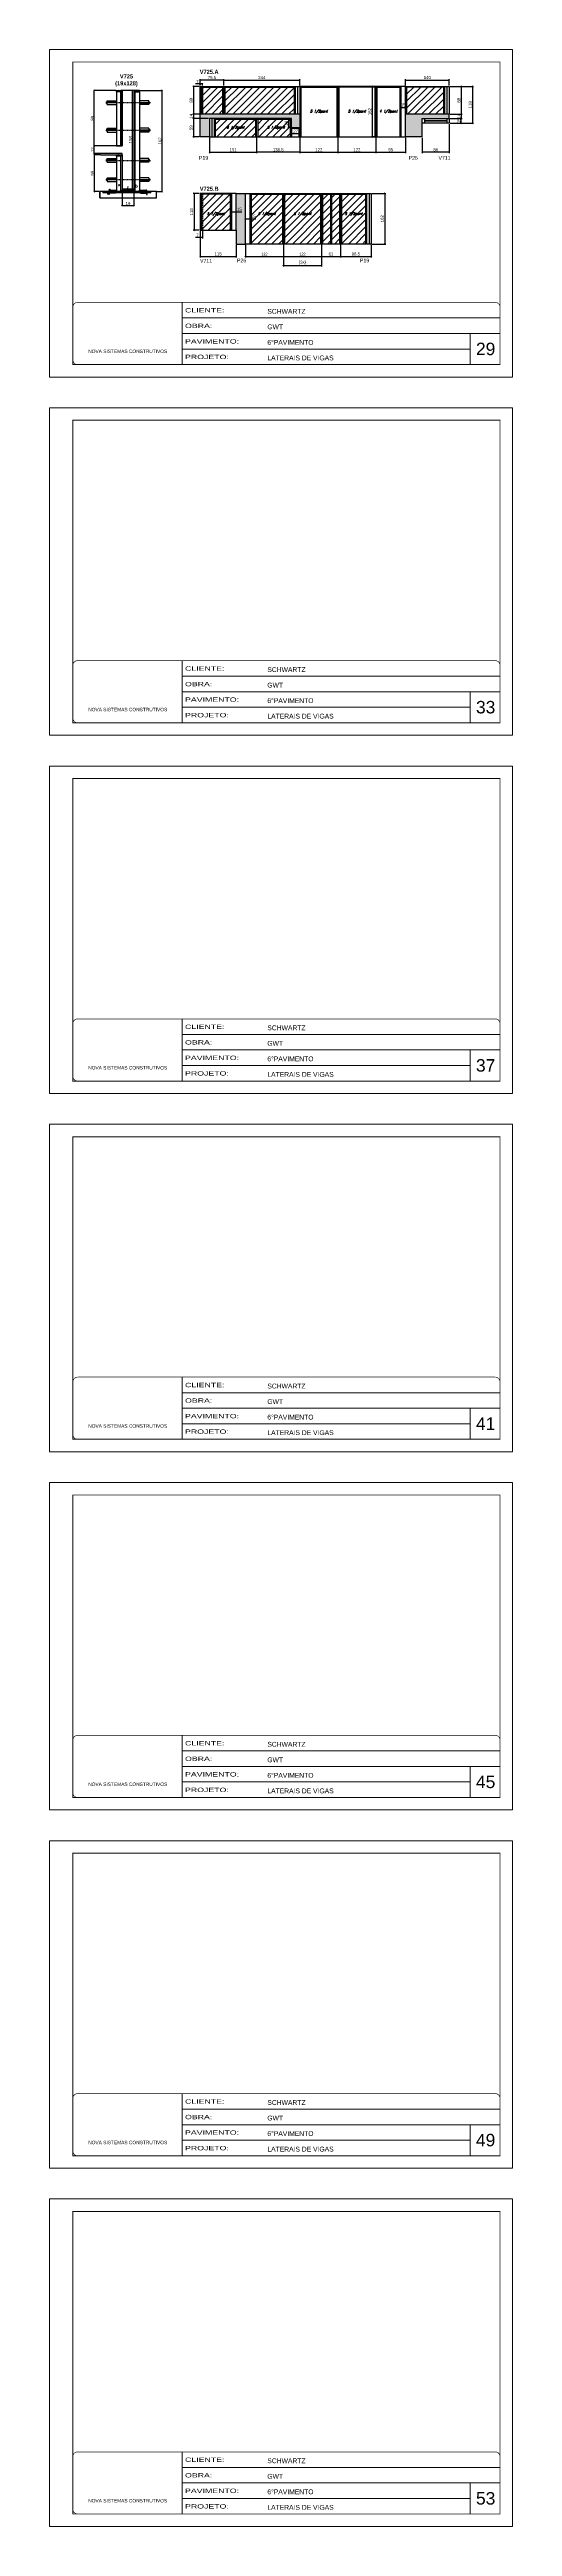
# Model space of a CAD drawing. Extents: x 13154 to 22413, y 1253 to 30260.
# Drawn here: x 13154 to 14639, y 13888 to 21829 of the extents above; entities that cross this region are included whole.
import ezdxf

# ---------------------------------------------------------------- set-up
doc = ezdxf.new("R2010")
doc.units = 0
for name, pattern in [('CONTINUO', [0]), ('DASHED', [0.75, 0.5, -0.25]), ('HIDDEN', [0.375, 0.25, -0.125])]:
    doc.linetypes.add(name, pattern=pattern)
for name, color, linetype in [('5', 5, 'Continuous'), ('barrote', 251, 'Continuous'), ('COTA', 241, 'Continuous'), ('detalhes', 4, 'Continuous'), ('NOMENCLATURA', 7, 'Continuous'), ('Painéis', 200, 'Continuous'), ('presilha', 1, 'Continuous'), ('SARR_2.2x10', 60, 'Continuous'), ('SARR_2.2x7', 40, 'Continuous'), ('SARR_3.5x7', 81, 'Continuous'), ('TENSOR', 3, 'Continuous'), ('texto', 7, 'Continuous')]:
    doc.layers.add(name, color=color, linetype=linetype)
for name, color, linetype, lineweight in [('CARIMBO', 255, 'Continuous', 9), ('CONCRETO', 251, 'Continuous', 25), ('Folhas', 255, 'Continuous', 9), ('Hachura', 251, 'Continuous', 9), ('SARRAFO DE PRESSAO', 251, 'DASHED', 9), ('SCO-___-LAJ', 2, 'Continuous', 0)]:
    doc.layers.add(name, color=color, linetype=linetype, lineweight=lineweight)
doc.styles.add('ARIAL', font='arial.ttf')
doc.styles.add('COTA TECNICA', font='techl___.ttf', dxfattribs={"height": 10})
doc.styles.add('COTA TECNICA 2X', font='techl___.ttf', dxfattribs={"height": 10})
doc.styles.add('COTA TECNICA-50', font='techl___.ttf', dxfattribs={"height": 9})
doc.styles.add('Romans', font='romans.shx')
doc.styles.add('ROMAS860', font='ROMAS860.SHX')
doc.styles.add('TECNICA', font='techb___.ttf', dxfattribs={"height": 10})
doc.styles.add('Tecnologia', font='')
doc.styles.get('Tecnologia').set_extended_font_data('Forgotten Futurist')
doc.dimstyles.new('COTA PAINEL-50', dxfattribs={"dimtxt": 9, "dimasz": 3, "dimexe": 3, "dimexo": 3, "dimgap": 3, "dimtad": 1, "dimdec": 1, "dimzin": 12, "dimdsep": 46, "dimtxsty": 'COTA TECNICA-50', "dimblk1": 'OBLIQUE', "dimblk2": 'OBLIQUE', "dimsah": 1, "dimcen": 0.9, "dimclrd": 4, "dimclre": 4, "dimclrt": 240, "dimadec": 1, "dimazin": 3, "dimtfac": 1, "dimtdec": 1, "dimtmove": 0, "dimatfit": 3, "dimfxl": 1, "dimtolj": 1, "dimtzin": 12, "dimarcsym": 0})
doc.dimstyles.new('PAINEL', dxfattribs={"dimtxt": 10, "dimasz": 3, "dimexe": 3, "dimexo": 3, "dimgap": 3, "dimtad": 1, "dimdec": 1, "dimzin": 12, "dimdsep": 46, "dimtxsty": 'COTA TECNICA', "dimblk1": 'OBLIQUE', "dimblk2": 'OBLIQUE', "dimsah": 1, "dimcen": 0.9, "dimclrd": 4, "dimclre": 4, "dimclrt": 240, "dimadec": 1, "dimazin": 3, "dimtfac": 1, "dimtdec": 1, "dimtmove": 0, "dimatfit": 3, "dimfxl": 1, "dimtolj": 1, "dimtzin": 12, "dimarcsym": 0})
doc.dimstyles.new('SECAO', dxfattribs={"dimscale": 0.333333, "dimtxt": 5, "dimasz": 9, "dimexe": 3, "dimexo": 3, "dimgap": 3, "dimtad": 1, "dimdec": 1, "dimlfac": 0.5, "dimzin": 12, "dimdsep": 46, "dimtxsty": 'COTA TECNICA 2X', "dimblk1": 'OBLIQUE', "dimblk2": 'OBLIQUE', "dimsah": 1, "dimcen": 0.9, "dimclrd": 4, "dimclre": 4, "dimclrt": 240, "dimadec": 1, "dimazin": 3, "dimtfac": 1, "dimtdec": 1, "dimtmove": 0, "dimatfit": 3, "dimfxl": 1, "dimtolj": 1, "dimtzin": 12, "dimarcsym": 0})

# ---------------------------------------------------------------- blocks, each defined once
blk = doc.blocks.new('9999999999')
at = {"color": 30, "linetype": 'CONTINUO'}
for p, q in [((98564.6, 34230.2), (98564.6, 34429.4)), ((98564.6, 34379.6), (99584, 34379.6)), ((98564.6, 34329.8), (99488, 34329.8)), ((99584, 34329.8), (99488, 34329.8)), ((99488, 34329.8), (99488, 34230.2)), ((98564.6, 34280), (99488, 34280))]:
    blk.add_line(p, q, dxfattribs=at)
at = {"color": 30, "linetype": 'CONTINUO', "const_width": 2}
blk.add_lwpolyline([(99584, 34230.2), (99584, 34414.4, 0.414214), (99569, 34429.4), (98229, 34429.4, 0.414214), (98214, 34414.4), (98214, 34245.2, 0.414214), (98229, 34230.2), (99584, 34230.2)], format="xyb", dxfattribs=at)
at = {"layer": 'Folhas'}
blk.add_lwpolyline([(98139, 34190.2), (99624, 34190.2), (99624, 35240.2), (98139, 35240.2)], close=True, dxfattribs=at)
at = {"layer": 'Folhas', "color": 30, "const_width": 3}
blk.add_lwpolyline([(98214, 34230.2), (99584, 34230.2), (99584, 35200.2), (98214, 35200.2)], close=True, dxfattribs=at)
at = {"color": 7, "linetype": 'Continuous', "ltscale": 5, "style": 'ARIAL'}
for s, height, p in [('SCHWARTZ', 15.48, (98837.7, 34393.1)), ('GWT', 15.48, (98837.7, 34343.3)), ('6°PAVIMENTO', 15.483, (98837.7, 34293.5)), ('NOVA SISTEMAS CONSTRUTIVOS', 11.059, (98263.2, 34267.2)), ('LATERAIS DE VIGAS', 15.483, (98837.7, 34243.7))]:
    blk.add_text(s, height=height, dxfattribs=at).set_placement(p)
at = {"layer": 'Folhas', "color": 7, "style": 'Tecnologia', "width": 1.5}
for s, p in [('CLIENTE:', (98573.7, 34397.2)), ('OBRA:', (98573.7, 34347.3)), ('PAVIMENTO:', (98573.7, 34297.5)), ('PROJETO:', (98573.7, 34247.7))]:
    blk.add_text(s, height=14, dxfattribs=at).set_placement(p)
blk = doc.blocks.new('PRESILHA METÁLICA 1')
at = {"layer": 'presilha'}
for p, q in [((0, 13), (6, 13)), ((0, 13), (0, 0)), ((6, 0), (0, 0)), ((6, 15), (7, 15)), ((6, -3), (6, 15)), ((6, 13), (6, 0)), ((7, 11), (7, 20)), ((7, 15), (7, -3)), ((38, 4), (7, 4)), ((12, 21), (9, 21)), ((9, 12), (9, 19)), ((12, 19), (10, 19)), ((38, 11), (10, 11)), ((12, 21), (12, 19)), ((38, 11), (38, 4)), ((7, -3), (6, -3))]:
    blk.add_line(p, q, dxfattribs=at)
for centre, radius, start, end in [((9, 20), 1.14, 90, 180), ((10, 19), 0.57, 90, 180), ((10, 12), 0.57, 180, 270)]:
    blk.add_arc(centre, radius, start, end, dxfattribs=at)
blk = doc.blocks.new('PRESILHA METÁLICA 2')
at = {"layer": 'presilha'}
for p, q in [((-31, 13), (-31, 7)), ((-31, 13), (-3, 13)), ((-31, 7), (-1, 7)), ((-5, 23), (-5, 22)), ((-5, 23), (-2, 23)), ((-5, 22), (-3, 22)), ((-2, 14), (-2, 21)), ((-1, 15), (-1, 22)), ((1, 18), (-1, 18)), ((-1, 18), (-1, 0)), ((-1, 0), (1, 0)), ((1, 0), (1, 18))]:
    blk.add_line(p, q, dxfattribs=at)
for centre, radius, start, end in [((-3, 21), 0.57, 0, 90), ((-3, 14), 0.57, 270, 0), ((-2, 22), 1.14, 0, 90)]:
    blk.add_arc(centre, radius, start, end, dxfattribs=at)
blk = doc.blocks.new('_Oblique')
at = {"color": 0, "linetype": 'ByBlock', "lineweight": -2}
blk.add_line((-0.5, -0.5), (0.5, 0.5), dxfattribs=at)
blk = doc.blocks.new('*D654')
at = {"layer": 'COTA', "color": 4, "lineweight": -2, "transparency": 16777216}
for p, q in [((13317.5, 21491.9), (13297.1, 21491.9)), ((13298.1, 21491.9), (13298.1, 21373.9)), ((13313.4, 21373.9), (13297.1, 21373.9))]:
    blk.add_line(p, q, dxfattribs=at)
at = {"layer": 'Defpoints', "color": 0, "transparency": 16777216}
for p in [(13318.5, 21491.9), (13298.1, 21373.9), (13314.4, 21373.9)]:
    blk.add_point(p, dxfattribs=at)
at = {"layer": 'COTA', "color": 4, "lineweight": -2, "transparency": 16777216, "xscale": 3, "yscale": 3, "zscale": 3}
for p, rotation in [((13298.1, 21491.9), 90), ((13298.1, 21373.9), 270)]:
    blk.add_blockref('_Oblique', p, dxfattribs=dict(at, rotation=rotation))
at = {"layer": 'COTA', "color": 240, "transparency": 16777216, "insert": (13292, 21432.9), "char_height": 10, "attachment_point": 5, "rotation": 90, "style": 'COTA TECNICA 2X'}
blk.add_mtext('\\A1;59', dxfattribs=at)
blk = doc.blocks.new('*D655')
at = {"layer": 'COTA', "color": 4, "lineweight": -2, "transparency": 16777216}
for p, q in [((13317.5, 21519.9), (13297.1, 21519.9)), ((13317.5, 21495.9), (13297.1, 21495.9)), ((13298.1, 21495.9), (13298.1, 21519.9))]:
    blk.add_line(p, q, dxfattribs=at)
at = {"layer": 'Defpoints', "color": 0, "transparency": 16777216}
for p in [(13298.1, 21519.9), (13318.5, 21519.9), (13318.5, 21495.9)]:
    blk.add_point(p, dxfattribs=at)
at = {"layer": 'COTA', "color": 4, "lineweight": -2, "transparency": 16777216, "xscale": 3, "yscale": 3, "zscale": 3}
for p, rotation in [((13298.1, 21519.9), 90), ((13298.1, 21495.9), 270)]:
    blk.add_blockref('_Oblique', p, dxfattribs=dict(at, rotation=rotation))
at = {"layer": 'COTA', "color": 240, "transparency": 16777216, "insert": (13292.1, 21507.9), "char_height": 10, "attachment_point": 5, "rotation": 90, "style": 'COTA TECNICA 2X'}
blk.add_mtext('\\A1;12', dxfattribs=at)
blk = doc.blocks.new('*D656')
at = {"layer": 'COTA', "color": 4, "lineweight": -2, "transparency": 16777216}
for p, q in [((13443.8, 21697.9), (13516.1, 21697.9)), ((13515.1, 21697.9), (13515.1, 21373.9)), ((13499, 21373.9), (13516.1, 21373.9))]:
    blk.add_line(p, q, dxfattribs=at)
at = {"layer": 'Defpoints', "color": 0, "transparency": 16777216}
for p in [(13442.8, 21697.9), (13498, 21373.9), (13515.1, 21373.9)]:
    blk.add_point(p, dxfattribs=at)
at = {"layer": 'COTA', "color": 4, "lineweight": -2, "transparency": 16777216, "xscale": 3, "yscale": 3, "zscale": 3}
for p, rotation in [((13515.1, 21697.9), 90), ((13515.1, 21373.9), 270)]:
    blk.add_blockref('_Oblique', p, dxfattribs=dict(at, rotation=rotation))
at = {"layer": 'COTA', "color": 240, "transparency": 16777216, "insert": (13509, 21535.9), "char_height": 10, "attachment_point": 5, "rotation": 90, "style": 'COTA TECNICA 2X'}
blk.add_mtext('\\A1;162', dxfattribs=at)
blk = doc.blocks.new('*D676')
at = {"layer": 'COTA', "color": 4, "lineweight": -2, "transparency": 16777216}
for p, q in [((13387.2, 21372.9), (13387.2, 21328.1)), ((13425.2, 21372.9), (13425.2, 21328.1)), ((13387.2, 21329.1), (13425.2, 21329.1))]:
    blk.add_line(p, q, dxfattribs=at)
at = {"layer": 'Defpoints', "color": 0, "transparency": 16777216}
for p in [(13387.2, 21373.9), (13425.2, 21373.9), (13425.2, 21329.1)]:
    blk.add_point(p, dxfattribs=at)
at = {"layer": 'COTA', "color": 4, "lineweight": -2, "transparency": 16777216, "xscale": 3, "yscale": 3, "zscale": 3, "rotation": 180}
blk.add_blockref('_Oblique', (13387.2, 21329.1), dxfattribs=at)
at = {"layer": 'COTA', "color": 4, "lineweight": -2, "transparency": 16777216, "xscale": 3, "yscale": 3, "zscale": 3}
blk.add_blockref('_Oblique', (13425.2, 21329.1), dxfattribs=at)
at = {"layer": 'COTA', "color": 240, "transparency": 16777216, "insert": (13406.2, 21335.1), "char_height": 10, "attachment_point": 5, "style": 'COTA TECNICA 2X'}
blk.add_mtext('\\A1;19', dxfattribs=at)
blk = doc.blocks.new('*D671')
at = {"layer": 'COTA', "color": 4, "lineweight": -2, "transparency": 16777216}
for p, q in [((13368.6, 21697.9), (13297.1, 21697.9)), ((13298.1, 21519.9), (13298.1, 21697.9)), ((13317.5, 21519.9), (13297.1, 21519.9))]:
    blk.add_line(p, q, dxfattribs=at)
at = {"layer": 'Defpoints', "color": 0, "transparency": 16777216}
for p in [(13298.1, 21697.9), (13369.6, 21697.9), (13318.5, 21519.9)]:
    blk.add_point(p, dxfattribs=at)
at = {"layer": 'COTA', "color": 4, "lineweight": -2, "transparency": 16777216, "xscale": 3, "yscale": 3, "zscale": 3}
for p, rotation in [((13298.1, 21697.9), 90), ((13298.1, 21519.9), 270)]:
    blk.add_blockref('_Oblique', p, dxfattribs=dict(at, rotation=rotation))
at = {"layer": 'COTA', "color": 240, "transparency": 16777216, "insert": (13292, 21608.9), "char_height": 10, "attachment_point": 5, "rotation": 90, "style": 'COTA TECNICA 2X'}
blk.add_mtext('\\A1;89', dxfattribs=at)
blk = doc.blocks.new('*D672')
at = {"layer": 'COTA', "color": 4, "lineweight": -2, "transparency": 16777216}
for p, q in [((13424.2, 21697.9), (13419.3, 21697.9)), ((13420.3, 21381.9), (13420.3, 21697.9)), ((13424.2, 21381.9), (13419.3, 21381.9))]:
    blk.add_line(p, q, dxfattribs=at)
at = {"layer": 'Defpoints', "color": 0, "transparency": 16777216}
for p in [(13420.3, 21697.9), (13425.2, 21697.9), (13425.2, 21381.9)]:
    blk.add_point(p, dxfattribs=at)
at = {"layer": 'COTA', "color": 4, "lineweight": -2, "transparency": 16777216, "xscale": 3, "yscale": 3, "zscale": 3}
for p, rotation in [((13420.3, 21697.9), 90), ((13420.3, 21381.9), 270)]:
    blk.add_blockref('_Oblique', p, dxfattribs=dict(at, rotation=rotation))
at = {"layer": 'COTA', "color": 240, "transparency": 16777216, "insert": (13414.2, 21539.9), "char_height": 10, "attachment_point": 5, "rotation": 90, "style": 'COTA TECNICA 2X'}
blk.add_mtext('\\A1;158', dxfattribs=at)
blk = doc.blocks.new('*D661')
at = {"layer": 'COTA', "color": 4, "lineweight": -2, "transparency": 16777216}
for p, q in [((13637.7, 21246.6), (13637.7, 21162.6)), ((13637.7, 21165.6), (13752.7, 21165.6)), ((13752.7, 21202.6), (13752.7, 21162.6))]:
    blk.add_line(p, q, dxfattribs=at)
at = {"layer": 'Defpoints', "color": 0, "transparency": 16777216}
for p in [(13637.7, 21249.6), (13752.7, 21205.6), (13752.7, 21165.6)]:
    blk.add_point(p, dxfattribs=at)
at = {"layer": 'COTA', "color": 4, "lineweight": -2, "transparency": 16777216, "xscale": 3, "yscale": 3, "zscale": 3, "rotation": 180}
blk.add_blockref('_Oblique', (13637.7, 21165.6), dxfattribs=at)
at = {"layer": 'COTA', "color": 4, "lineweight": -2, "transparency": 16777216, "xscale": 3, "yscale": 3, "zscale": 3}
blk.add_blockref('_Oblique', (13752.7, 21165.6), dxfattribs=at)
at = {"layer": 'COTA', "color": 240, "transparency": 16777216, "insert": (13695.2, 21173.7), "char_height": 10, "attachment_point": 5, "style": 'COTA TECNICA'}
blk.add_mtext('\\A1;115', dxfattribs=at)
blk = doc.blocks.new('*D662')
at = {"layer": 'COTA', "color": 4, "lineweight": -2, "transparency": 16777216}
for p, q in [((13637.7, 21226.2), (13622.9, 21226.2)), ((13637.7, 21246.6), (13637.7, 21223.2)), ((13644.7, 21226.2), (13637.7, 21226.2)), ((13644.7, 21246.6), (13644.7, 21223.2))]:
    blk.add_line(p, q, dxfattribs=at)
at = {"layer": 'Defpoints', "color": 0, "transparency": 16777216}
for p in [(13637.7, 21249.6), (13637.7, 21226.2), (13644.7, 21249.6)]:
    blk.add_point(p, dxfattribs=at)
at = {"layer": 'COTA', "color": 4, "lineweight": -2, "transparency": 16777216, "xscale": 3, "yscale": 3, "zscale": 3, "rotation": 180}
blk.add_blockref('_Oblique', (13637.7, 21226.2), dxfattribs=at)
at = {"layer": 'COTA', "color": 4, "lineweight": -2, "transparency": 16777216, "xscale": 3, "yscale": 3, "zscale": 3}
blk.add_blockref('_Oblique', (13644.7, 21226.2), dxfattribs=at)
at = {"layer": 'COTA', "color": 240, "transparency": 16777216, "insert": (13628.8, 21234.3), "char_height": 10, "attachment_point": 5, "style": 'COTA TECNICA'}
blk.add_mtext('\\A1;7', dxfattribs=at)
blk = doc.blocks.new('*D663')
at = {"layer": 'COTA', "color": 4, "lineweight": -2, "transparency": 16777216}
for p, q in [((13634.7, 21367.6), (13615, 21367.6)), ((13618, 21367.6), (13618, 21249.6)), ((13634.7, 21249.6), (13615, 21249.6))]:
    blk.add_line(p, q, dxfattribs=at)
at = {"layer": 'Defpoints', "color": 0, "transparency": 16777216}
for p in [(13637.7, 21367.6), (13618, 21249.6), (13637.7, 21249.6)]:
    blk.add_point(p, dxfattribs=at)
at = {"layer": 'COTA', "color": 4, "lineweight": -2, "transparency": 16777216, "xscale": 3, "yscale": 3, "zscale": 3}
for p, rotation in [((13618, 21367.6), 90), ((13618, 21249.6), 270)]:
    blk.add_blockref('_Oblique', p, dxfattribs=dict(at, rotation=rotation))
at = {"layer": 'COTA', "color": 240, "transparency": 16777216, "insert": (13609.9, 21308.6), "char_height": 10, "attachment_point": 5, "rotation": 90, "style": 'COTA TECNICA'}
blk.add_mtext('\\A1;118', dxfattribs=at)
blk = doc.blocks.new('*D664')
at = {"layer": 'COTA', "color": 4, "linetype": 'ByBlock', "lineweight": -2, "transparency": 16777216}
for p, q in [((13782.7, 21202.6), (13782.7, 21162.6)), ((13782.7, 21165.6), (13904.7, 21165.6)), ((13904.7, 21202.6), (13904.7, 21162.6))]:
    blk.add_line(p, q, dxfattribs=at)
at = {"layer": 'Defpoints', "color": 0, "linetype": 'ByBlock', "transparency": 16777216}
for p in [(13782.7, 21205.6), (13904.7, 21205.6), (13904.7, 21165.6)]:
    blk.add_point(p, dxfattribs=at)
at = {"layer": 'COTA', "color": 4, "linetype": 'ByBlock', "lineweight": -2, "transparency": 16777216, "xscale": 3, "yscale": 3, "zscale": 3, "rotation": 180}
blk.add_blockref('_Oblique', (13782.7, 21165.6), dxfattribs=at)
at = {"layer": 'COTA', "color": 4, "linetype": 'ByBlock', "lineweight": -2, "transparency": 16777216, "xscale": 3, "yscale": 3, "zscale": 3}
blk.add_blockref('_Oblique', (13904.7, 21165.6), dxfattribs=at)
at = {"layer": 'COTA', "color": 240, "linetype": 'ByBlock', "transparency": 16777216, "insert": (13843.7, 21173.2), "char_height": 9, "attachment_point": 5, "style": 'COTA TECNICA-50'}
blk.add_mtext('\\A1;122', dxfattribs=at)
blk = doc.blocks.new('*D665')
at = {"layer": 'COTA', "color": 4, "linetype": 'ByBlock', "lineweight": -2, "transparency": 16777216}
for p, q in [((13904.7, 21202.6), (13904.7, 21162.6)), ((13904.7, 21165.6), (14026.7, 21165.6)), ((14026.7, 21202.6), (14026.7, 21162.6))]:
    blk.add_line(p, q, dxfattribs=at)
at = {"layer": 'Defpoints', "color": 0, "linetype": 'ByBlock', "transparency": 16777216}
for p in [(13904.7, 21205.6), (14026.7, 21205.6), (14026.7, 21165.6)]:
    blk.add_point(p, dxfattribs=at)
at = {"layer": 'COTA', "color": 4, "linetype": 'ByBlock', "lineweight": -2, "transparency": 16777216, "xscale": 3, "yscale": 3, "zscale": 3, "rotation": 180}
blk.add_blockref('_Oblique', (13904.7, 21165.6), dxfattribs=at)
at = {"layer": 'COTA', "color": 4, "linetype": 'ByBlock', "lineweight": -2, "transparency": 16777216, "xscale": 3, "yscale": 3, "zscale": 3}
blk.add_blockref('_Oblique', (14026.7, 21165.6), dxfattribs=at)
at = {"layer": 'COTA', "color": 240, "linetype": 'ByBlock', "transparency": 16777216, "insert": (13965.7, 21173.2), "char_height": 9, "attachment_point": 5, "style": 'COTA TECNICA-50'}
blk.add_mtext('\\A1;122', dxfattribs=at)
blk = doc.blocks.new('*D666')
at = {"layer": 'COTA', "color": 4, "lineweight": -2, "transparency": 16777216}
for p, q in [((14026.7, 21202.6), (14026.7, 21162.6)), ((14026.7, 21165.6), (14087.7, 21165.6)), ((14087.7, 21202.6), (14087.7, 21162.6))]:
    blk.add_line(p, q, dxfattribs=at)
at = {"layer": 'Defpoints', "color": 0, "transparency": 16777216}
for p in [(14026.7, 21205.6), (14087.7, 21205.6), (14087.7, 21165.6)]:
    blk.add_point(p, dxfattribs=at)
at = {"layer": 'COTA', "color": 4, "lineweight": -2, "transparency": 16777216, "xscale": 3, "yscale": 3, "zscale": 3, "rotation": 180}
blk.add_blockref('_Oblique', (14026.7, 21165.6), dxfattribs=at)
at = {"layer": 'COTA', "color": 4, "lineweight": -2, "transparency": 16777216, "xscale": 3, "yscale": 3, "zscale": 3}
blk.add_blockref('_Oblique', (14087.7, 21165.6), dxfattribs=at)
at = {"layer": 'COTA', "color": 240, "transparency": 16777216, "insert": (14057.2, 21173.7), "char_height": 10, "attachment_point": 5, "style": 'COTA TECNICA'}
blk.add_mtext('\\A1;61', dxfattribs=at)
blk = doc.blocks.new('*D667')
at = {"layer": 'COTA', "color": 4, "lineweight": -2, "transparency": 16777216}
for p, q in [((13904.7, 21202.6), (13904.7, 21133.8)), ((13904.7, 21136.8), (14026.7, 21136.8)), ((14026.7, 21202.6), (14026.7, 21133.8))]:
    blk.add_line(p, q, dxfattribs=at)
at = {"layer": 'Defpoints', "color": 0, "transparency": 16777216}
for p in [(13904.7, 21205.6), (14026.7, 21205.6), (14026.7, 21136.8)]:
    blk.add_point(p, dxfattribs=at)
at = {"layer": 'COTA', "color": 4, "lineweight": -2, "transparency": 16777216, "xscale": 3, "yscale": 3, "zscale": 3, "rotation": 180}
blk.add_blockref('_Oblique', (13904.7, 21136.8), dxfattribs=at)
at = {"layer": 'COTA', "color": 4, "lineweight": -2, "transparency": 16777216, "xscale": 3, "yscale": 3, "zscale": 3}
blk.add_blockref('_Oblique', (14026.7, 21136.8), dxfattribs=at)
at = {"layer": 'COTA', "color": 240, "transparency": 16777216, "insert": (13965.7, 21146.1), "char_height": 10, "attachment_point": 5, "style": 'COTA TECNICA'}
blk.add_mtext('\\A1;(3x)', dxfattribs=at)
blk = doc.blocks.new('*D668')
at = {"layer": 'COTA', "color": 4, "lineweight": -2, "transparency": 16777216}
for p, q in [((14087.7, 21202.6), (14087.7, 21162.6)), ((14087.7, 21165.6), (14186.2, 21165.6)), ((14186.2, 21202.6), (14186.2, 21162.6))]:
    blk.add_line(p, q, dxfattribs=at)
at = {"layer": 'Defpoints', "color": 0, "transparency": 16777216}
for p in [(14087.7, 21205.6), (14186.2, 21205.6), (14186.2, 21165.6)]:
    blk.add_point(p, dxfattribs=at)
at = {"layer": 'COTA', "color": 4, "lineweight": -2, "transparency": 16777216, "xscale": 3, "yscale": 3, "zscale": 3, "rotation": 180}
blk.add_blockref('_Oblique', (14087.7, 21165.6), dxfattribs=at)
at = {"layer": 'COTA', "color": 4, "lineweight": -2, "transparency": 16777216, "xscale": 3, "yscale": 3, "zscale": 3}
blk.add_blockref('_Oblique', (14186.2, 21165.6), dxfattribs=at)
at = {"layer": 'COTA', "color": 240, "transparency": 16777216, "insert": (14136.9, 21173.8), "char_height": 10, "attachment_point": 5, "style": 'COTA TECNICA'}
blk.add_mtext('\\A1;98.5', dxfattribs=at)
blk = doc.blocks.new('*D669')
at = {"layer": 'COTA', "color": 4, "lineweight": -2, "transparency": 16777216}
for p, q in [((13737.7, 21308.6), (13752.7, 21308.6)), ((13752.7, 21308.6), (13771, 21308.6))]:
    blk.add_line(p, q, dxfattribs=at)
at = {"layer": 'Defpoints', "color": 0, "transparency": 16777216}
for p in [(13737.7, 21308.6), (13752.7, 21308.6), (13752.7, 21308.6)]:
    blk.add_point(p, dxfattribs=at)
at = {"layer": 'COTA', "color": 4, "lineweight": -2, "transparency": 16777216, "xscale": 3, "yscale": 3, "zscale": 3, "rotation": 180}
blk.add_blockref('_Oblique', (13737.7, 21308.6), dxfattribs=at)
at = {"layer": 'COTA', "color": 4, "lineweight": -2, "transparency": 16777216, "xscale": 3, "yscale": 3, "zscale": 3}
blk.add_blockref('_Oblique', (13752.7, 21308.6), dxfattribs=at)
at = {"layer": 'COTA', "color": 240, "transparency": 16777216, "insert": (13763.4, 21316.7), "char_height": 10, "attachment_point": 5, "style": 'COTA TECNICA'}
blk.add_mtext('\\A1;15', dxfattribs=at)
blk = doc.blocks.new('*D670')
at = {"layer": 'COTA', "color": 4, "lineweight": -2, "transparency": 16777216}
for p, q in [((13782.7, 21286.2), (13797.7, 21286.2)), ((13782.7, 21283.6), (13782.7, 21283.2)), ((13797.7, 21286.2), (13816, 21286.2))]:
    blk.add_line(p, q, dxfattribs=at)
at = {"layer": 'Defpoints', "color": 0, "transparency": 16777216}
for p in [(13782.7, 21286.6), (13797.7, 21286.2), (13797.7, 21286.2)]:
    blk.add_point(p, dxfattribs=at)
at = {"layer": 'COTA', "color": 4, "lineweight": -2, "transparency": 16777216, "xscale": 3, "yscale": 3, "zscale": 3, "rotation": 180}
blk.add_blockref('_Oblique', (13782.7, 21286.2), dxfattribs=at)
at = {"layer": 'COTA', "color": 4, "lineweight": -2, "transparency": 16777216, "xscale": 3, "yscale": 3, "zscale": 3}
blk.add_blockref('_Oblique', (13797.7, 21286.2), dxfattribs=at)
at = {"layer": 'COTA', "color": 240, "transparency": 16777216, "insert": (13808.4, 21294.3), "char_height": 10, "attachment_point": 5, "style": 'COTA TECNICA'}
blk.add_mtext('\\A1;15', dxfattribs=at)
blk = doc.blocks.new('*D677')
at = {"layer": 'COTA', "color": 4, "lineweight": -2, "transparency": 16777216}
for p, q in [((14189.2, 21367.6), (14232.8, 21367.6)), ((14229.8, 21367.6), (14229.8, 21205.6)), ((14189.2, 21205.6), (14232.8, 21205.6))]:
    blk.add_line(p, q, dxfattribs=at)
at = {"layer": 'Defpoints', "color": 0, "transparency": 16777216}
for p in [(14186.2, 21367.6), (14186.2, 21205.6), (14229.8, 21205.6)]:
    blk.add_point(p, dxfattribs=at)
at = {"layer": 'COTA', "color": 4, "lineweight": -2, "transparency": 16777216, "xscale": 3, "yscale": 3, "zscale": 3}
for p, rotation in [((14229.8, 21367.6), 90), ((14229.8, 21205.6), 270)]:
    blk.add_blockref('_Oblique', p, dxfattribs=dict(at, rotation=rotation))
at = {"layer": 'COTA', "color": 240, "transparency": 16777216, "insert": (14221.7, 21286.6), "char_height": 10, "attachment_point": 5, "rotation": 90, "style": 'COTA TECNICA'}
blk.add_mtext('\\A1;162', dxfattribs=at)
blk = doc.blocks.new('*D1066')
at = {"layer": 'COTA', "color": 4, "lineweight": -2, "transparency": 16777216}
for p, q in [((13818.7, 21546), (13818.7, 21496.9)), ((13957.2, 21546), (13957.2, 21496.9)), ((13957.2, 21499.9), (13818.7, 21499.9))]:
    blk.add_line(p, q, dxfattribs=at)
at = {"layer": 'Defpoints', "color": 0, "transparency": 16777216}
for p in [(13818.7, 21549), (13957.2, 21549), (13818.7, 21499.9)]:
    blk.add_point(p, dxfattribs=at)
at = {"layer": 'COTA', "color": 4, "lineweight": -2, "transparency": 16777216, "xscale": 3, "yscale": 3, "zscale": 3, "rotation": 180}
blk.add_blockref('_Oblique', (13818.7, 21499.9), dxfattribs=at)
at = {"layer": 'COTA', "color": 4, "lineweight": -2, "transparency": 16777216, "xscale": 3, "yscale": 3, "zscale": 3}
blk.add_blockref('_Oblique', (13957.2, 21499.9), dxfattribs=at)
at = {"layer": 'COTA', "color": 240, "transparency": 16777216, "insert": (13887.9, 21508.1), "char_height": 10, "attachment_point": 5, "style": 'COTA TECNICA'}
blk.add_mtext('\\A1;138.5', dxfattribs=at)
blk = doc.blocks.new('*D1067')
at = {"layer": 'COTA', "color": 4, "lineweight": -2, "transparency": 16777216}
for p, q in [((13957.2, 21546), (13957.2, 21496.9)), ((14079.2, 21546), (14079.2, 21496.9)), ((13957.2, 21499.9), (14079.2, 21499.9))]:
    blk.add_line(p, q, dxfattribs=at)
at = {"layer": 'Defpoints', "color": 0, "transparency": 16777216}
for p in [(13957.2, 21549), (14079.2, 21549), (14079.2, 21499.9)]:
    blk.add_point(p, dxfattribs=at)
at = {"layer": 'COTA', "color": 4, "lineweight": -2, "transparency": 16777216, "xscale": 3, "yscale": 3, "zscale": 3, "rotation": 180}
blk.add_blockref('_Oblique', (13957.2, 21499.9), dxfattribs=at)
at = {"layer": 'COTA', "color": 4, "lineweight": -2, "transparency": 16777216, "xscale": 3, "yscale": 3, "zscale": 3}
blk.add_blockref('_Oblique', (14079.2, 21499.9), dxfattribs=at)
at = {"layer": 'COTA', "color": 240, "transparency": 16777216, "insert": (14018.2, 21507.9), "char_height": 10, "attachment_point": 5, "style": 'COTA TECNICA'}
blk.add_mtext('\\A1;122', dxfattribs=at)
blk = doc.blocks.new('*D1068')
at = {"layer": 'COTA', "color": 4, "lineweight": -2, "transparency": 16777216}
for p, q in [((14350.2, 21546), (14350.2, 21496.9)), ((14436.2, 21590), (14436.2, 21496.9)), ((14436.2, 21499.9), (14350.2, 21499.9))]:
    blk.add_line(p, q, dxfattribs=at)
at = {"layer": 'Defpoints', "color": 0, "transparency": 16777216}
for p in [(14350.2, 21549), (14436.2, 21593), (14350.2, 21499.9)]:
    blk.add_point(p, dxfattribs=at)
at = {"layer": 'COTA', "color": 4, "lineweight": -2, "transparency": 16777216, "xscale": 3, "yscale": 3, "zscale": 3, "rotation": 180}
blk.add_blockref('_Oblique', (14350.2, 21499.9), dxfattribs=at)
at = {"layer": 'COTA', "color": 4, "lineweight": -2, "transparency": 16777216, "xscale": 3, "yscale": 3, "zscale": 3}
blk.add_blockref('_Oblique', (14436.2, 21499.9), dxfattribs=at)
at = {"layer": 'COTA', "color": 240, "transparency": 16777216, "insert": (14393.2, 21508), "char_height": 10, "attachment_point": 5, "style": 'COTA TECNICA'}
blk.add_mtext('\\A1;86', dxfattribs=at)
blk = doc.blocks.new('*D1070')
at = {"layer": 'COTA', "color": 4, "lineweight": -2, "transparency": 16777216}
for p, q in [((13664.7, 21608), (13613.9, 21608)), ((13616.9, 21549), (13616.9, 21608)), ((13634.7, 21549), (13613.9, 21549))]:
    blk.add_line(p, q, dxfattribs=at)
at = {"layer": 'Defpoints', "color": 0, "transparency": 16777216}
for p in [(13616.9, 21608), (13667.7, 21608), (13637.7, 21549)]:
    blk.add_point(p, dxfattribs=at)
at = {"layer": 'COTA', "color": 4, "lineweight": -2, "transparency": 16777216, "xscale": 3, "yscale": 3, "zscale": 3}
for p, rotation in [((13616.9, 21608), 90), ((13616.9, 21549), 270)]:
    blk.add_blockref('_Oblique', p, dxfattribs=dict(at, rotation=rotation))
at = {"layer": 'COTA', "color": 240, "transparency": 16777216, "insert": (13608.8, 21578.5), "char_height": 10, "attachment_point": 5, "rotation": 90, "style": 'COTA TECNICA'}
blk.add_mtext('\\A1;59', dxfattribs=at)
blk = doc.blocks.new('*D1071')
at = {"layer": 'COTA', "color": 4, "lineweight": -2, "transparency": 16777216}
for p, q in [((13634.7, 21622), (13613.9, 21622)), ((13664.7, 21608), (13613.9, 21608)), ((13616.9, 21608), (13616.9, 21622))]:
    blk.add_line(p, q, dxfattribs=at)
at = {"layer": 'Defpoints', "color": 0, "transparency": 16777216}
for p in [(13616.9, 21622), (13637.7, 21622), (13667.7, 21608)]:
    blk.add_point(p, dxfattribs=at)
at = {"layer": 'COTA', "color": 4, "lineweight": -2, "transparency": 16777216, "xscale": 3, "yscale": 3, "zscale": 3}
for p, rotation in [((13616.9, 21622), 90), ((13616.9, 21608), 270)]:
    blk.add_blockref('_Oblique', p, dxfattribs=dict(at, rotation=rotation))
at = {"layer": 'COTA', "color": 240, "transparency": 16777216, "insert": (13608.8, 21615), "char_height": 10, "attachment_point": 5, "rotation": 90, "style": 'COTA TECNICA'}
blk.add_mtext('\\A1;14', dxfattribs=at)
blk = doc.blocks.new('*D1072')
at = {"layer": 'COTA', "color": 4, "lineweight": -2, "transparency": 16777216}
for p, q in [((13634.7, 21711), (13613.9, 21711)), ((13616.9, 21622), (13616.9, 21711)), ((13634.7, 21622), (13613.9, 21622))]:
    blk.add_line(p, q, dxfattribs=at)
at = {"layer": 'Defpoints', "color": 0, "transparency": 16777216}
for p in [(13616.9, 21711), (13637.7, 21711), (13637.7, 21622)]:
    blk.add_point(p, dxfattribs=at)
at = {"layer": 'COTA', "color": 4, "lineweight": -2, "transparency": 16777216, "xscale": 3, "yscale": 3, "zscale": 3}
for p, rotation in [((13616.9, 21711), 90), ((13616.9, 21622), 270)]:
    blk.add_blockref('_Oblique', p, dxfattribs=dict(at, rotation=rotation))
at = {"layer": 'COTA', "color": 240, "transparency": 16777216, "insert": (13608.8, 21666.5), "char_height": 10, "attachment_point": 5, "rotation": 90, "style": 'COTA TECNICA'}
blk.add_mtext('\\A1;89', dxfattribs=at)
blk = doc.blocks.new('*D1073')
at = {"layer": 'COTA', "color": 4, "lineweight": -2, "transparency": 16777216}
for p, q in [((14439.2, 21608), (14478.2, 21608)), ((14475.2, 21593), (14475.2, 21608)), ((14439.2, 21593), (14478.2, 21593))]:
    blk.add_line(p, q, dxfattribs=at)
at = {"layer": 'Defpoints', "color": 0, "transparency": 16777216}
for p in [(14436.2, 21608), (14475.2, 21608), (14436.2, 21593)]:
    blk.add_point(p, dxfattribs=at)
at = {"layer": 'COTA', "color": 4, "lineweight": -2, "transparency": 16777216, "xscale": 3, "yscale": 3, "zscale": 3}
for p, rotation in [((14475.2, 21608), 90), ((14475.2, 21593), 270)]:
    blk.add_blockref('_Oblique', p, dxfattribs=dict(at, rotation=rotation))
at = {"layer": 'COTA', "color": 240, "transparency": 16777216, "insert": (14467.1, 21600.5), "char_height": 10, "attachment_point": 5, "rotation": 90, "style": 'COTA TECNICA'}
blk.add_mtext('\\A1;15', dxfattribs=at)
blk = doc.blocks.new('*D1074')
at = {"layer": 'COTA', "color": 4, "lineweight": -2, "transparency": 16777216}
for p, q in [((14439.2, 21622), (14478.2, 21622)), ((14439.2, 21608), (14478.2, 21608)), ((14475.2, 21622), (14475.2, 21608))]:
    blk.add_line(p, q, dxfattribs=at)
at = {"layer": 'Defpoints', "color": 0, "transparency": 16777216}
for p in [(14436.2, 21622), (14436.2, 21608), (14475.2, 21608)]:
    blk.add_point(p, dxfattribs=at)
at = {"layer": 'COTA', "color": 4, "lineweight": -2, "transparency": 16777216, "xscale": 3, "yscale": 3, "zscale": 3}
for p, rotation in [((14475.2, 21622), 90), ((14475.2, 21608), 270)]:
    blk.add_blockref('_Oblique', p, dxfattribs=dict(at, rotation=rotation))
at = {"layer": 'COTA', "color": 240, "transparency": 16777216, "insert": (14467.1, 21615), "char_height": 10, "attachment_point": 5, "rotation": 90, "style": 'COTA TECNICA'}
blk.add_mtext('\\A1;14', dxfattribs=at)
blk = doc.blocks.new('*D1075')
at = {"layer": 'COTA', "color": 4, "lineweight": -2, "transparency": 16777216}
for p, q in [((14439.2, 21711), (14478.2, 21711)), ((14475.2, 21711), (14475.2, 21622)), ((14439.2, 21622), (14478.2, 21622))]:
    blk.add_line(p, q, dxfattribs=at)
at = {"layer": 'Defpoints', "color": 0, "transparency": 16777216}
for p in [(14436.2, 21711), (14436.2, 21622), (14475.2, 21622)]:
    blk.add_point(p, dxfattribs=at)
at = {"layer": 'COTA', "color": 4, "lineweight": -2, "transparency": 16777216, "xscale": 3, "yscale": 3, "zscale": 3}
for p, rotation in [((14475.2, 21711), 90), ((14475.2, 21622), 270)]:
    blk.add_blockref('_Oblique', p, dxfattribs=dict(at, rotation=rotation))
at = {"layer": 'COTA', "color": 240, "transparency": 16777216, "insert": (14467.1, 21666.5), "char_height": 10, "attachment_point": 5, "rotation": 90, "style": 'COTA TECNICA'}
blk.add_mtext('\\A1;89', dxfattribs=at)
blk = doc.blocks.new('*D1077')
at = {"layer": 'COTA', "color": 4, "lineweight": -2, "transparency": 16777216}
for p, q in [((13667.7, 21546), (13667.7, 21496.9)), ((13818.7, 21546), (13818.7, 21496.9)), ((13667.7, 21499.9), (13818.7, 21499.9))]:
    blk.add_line(p, q, dxfattribs=at)
at = {"layer": 'Defpoints', "color": 0, "transparency": 16777216}
for p in [(13667.7, 21549), (13818.7, 21549), (13818.7, 21499.9)]:
    blk.add_point(p, dxfattribs=at)
at = {"layer": 'COTA', "color": 4, "lineweight": -2, "transparency": 16777216, "xscale": 3, "yscale": 3, "zscale": 3, "rotation": 180}
blk.add_blockref('_Oblique', (13667.7, 21499.9), dxfattribs=at)
at = {"layer": 'COTA', "color": 4, "lineweight": -2, "transparency": 16777216, "xscale": 3, "yscale": 3, "zscale": 3}
blk.add_blockref('_Oblique', (13818.7, 21499.9), dxfattribs=at)
at = {"layer": 'COTA', "color": 240, "transparency": 16777216, "insert": (13743.2, 21508), "char_height": 10, "attachment_point": 5, "style": 'COTA TECNICA'}
blk.add_mtext('\\A1;151', dxfattribs=at)
blk = doc.blocks.new('*D1078')
at = {"layer": 'COTA', "color": 4, "lineweight": -2, "transparency": 16777216}
for p, q in [((13713.2, 21714), (13713.2, 21734.4)), ((13713.2, 21731.4), (13957.2, 21731.4)), ((13957.2, 21714), (13957.2, 21734.4))]:
    blk.add_line(p, q, dxfattribs=at)
at = {"layer": 'Defpoints', "color": 0, "transparency": 16777216}
for p in [(13713.2, 21711), (13957.2, 21731.4), (13957.2, 21711)]:
    blk.add_point(p, dxfattribs=at)
at = {"layer": 'COTA', "color": 4, "lineweight": -2, "transparency": 16777216, "xscale": 3, "yscale": 3, "zscale": 3, "rotation": 180}
blk.add_blockref('_Oblique', (13713.2, 21731.4), dxfattribs=at)
at = {"layer": 'COTA', "color": 4, "lineweight": -2, "transparency": 16777216, "xscale": 3, "yscale": 3, "zscale": 3}
blk.add_blockref('_Oblique', (13957.2, 21731.4), dxfattribs=at)
at = {"layer": 'COTA', "color": 240, "transparency": 16777216, "insert": (13835.2, 21739.4), "char_height": 10, "attachment_point": 5, "style": 'COTA TECNICA'}
blk.add_mtext('\\A1;244', dxfattribs=at)
blk = doc.blocks.new('*D1081')
at = {"layer": 'COTA', "color": 4, "lineweight": -2, "transparency": 16777216}
for p, q in [((13637.7, 21714), (13637.7, 21734.4)), ((13713.2, 21731.4), (13637.7, 21731.4)), ((13713.2, 21714), (13713.2, 21734.4))]:
    blk.add_line(p, q, dxfattribs=at)
at = {"layer": 'Defpoints', "color": 0, "transparency": 16777216}
for p in [(13637.7, 21731.4), (13637.7, 21711), (13713.2, 21711)]:
    blk.add_point(p, dxfattribs=at)
at = {"layer": 'COTA', "color": 4, "lineweight": -2, "transparency": 16777216, "xscale": 3, "yscale": 3, "zscale": 3, "rotation": 180}
blk.add_blockref('_Oblique', (13637.7, 21731.4), dxfattribs=at)
at = {"layer": 'COTA', "color": 4, "lineweight": -2, "transparency": 16777216, "xscale": 3, "yscale": 3, "zscale": 3}
blk.add_blockref('_Oblique', (13713.2, 21731.4), dxfattribs=at)
at = {"layer": 'COTA', "color": 240, "transparency": 16777216, "insert": (13675.4, 21739.5), "char_height": 10, "attachment_point": 5, "style": 'COTA TECNICA'}
blk.add_mtext('\\A1;75.5', dxfattribs=at)
blk = doc.blocks.new('*D1082')
at = {"layer": 'COTA', "color": 4, "lineweight": -2, "transparency": 16777216}
for p, q in [((14079.2, 21546), (14079.2, 21496.9)), ((14201.2, 21546), (14201.2, 21496.9)), ((14079.2, 21499.9), (14201.2, 21499.9))]:
    blk.add_line(p, q, dxfattribs=at)
at = {"layer": 'Defpoints', "color": 0, "transparency": 16777216}
for p in [(14079.2, 21549), (14201.2, 21549), (14201.2, 21499.9)]:
    blk.add_point(p, dxfattribs=at)
at = {"layer": 'COTA', "color": 4, "lineweight": -2, "transparency": 16777216, "xscale": 3, "yscale": 3, "zscale": 3, "rotation": 180}
blk.add_blockref('_Oblique', (14079.2, 21499.9), dxfattribs=at)
at = {"layer": 'COTA', "color": 4, "lineweight": -2, "transparency": 16777216, "xscale": 3, "yscale": 3, "zscale": 3}
blk.add_blockref('_Oblique', (14201.2, 21499.9), dxfattribs=at)
at = {"layer": 'COTA', "color": 240, "transparency": 16777216, "insert": (14140.2, 21507.9), "char_height": 10, "attachment_point": 5, "style": 'COTA TECNICA'}
blk.add_mtext('\\A1;122', dxfattribs=at)
blk = doc.blocks.new('*D1083')
at = {"layer": 'COTA', "color": 4, "lineweight": -2, "transparency": 16777216}
for p, q in [((14201.2, 21546), (14201.2, 21496.9)), ((14296.2, 21546), (14296.2, 21496.9)), ((14201.2, 21499.9), (14296.2, 21499.9))]:
    blk.add_line(p, q, dxfattribs=at)
at = {"layer": 'Defpoints', "color": 0, "transparency": 16777216}
for p in [(14201.2, 21549), (14296.2, 21549), (14296.2, 21499.9)]:
    blk.add_point(p, dxfattribs=at)
at = {"layer": 'COTA', "color": 4, "lineweight": -2, "transparency": 16777216, "xscale": 3, "yscale": 3, "zscale": 3, "rotation": 180}
blk.add_blockref('_Oblique', (14201.2, 21499.9), dxfattribs=at)
at = {"layer": 'COTA', "color": 4, "lineweight": -2, "transparency": 16777216, "xscale": 3, "yscale": 3, "zscale": 3}
blk.add_blockref('_Oblique', (14296.2, 21499.9), dxfattribs=at)
at = {"layer": 'COTA', "color": 240, "transparency": 16777216, "insert": (14248.7, 21508), "char_height": 10, "attachment_point": 5, "style": 'COTA TECNICA'}
blk.add_mtext('\\A1;95', dxfattribs=at)
blk = doc.blocks.new('*D1086')
at = {"layer": 'COTA', "color": 4, "lineweight": -2, "transparency": 16777216}
for p, q in [((14439.2, 21711), (14514.7, 21711)), ((14511.7, 21593), (14511.7, 21711)), ((14439.2, 21593), (14514.7, 21593))]:
    blk.add_line(p, q, dxfattribs=at)
at = {"layer": 'Defpoints', "color": 0, "transparency": 16777216}
for p in [(14436.2, 21711), (14511.7, 21711), (14436.2, 21593)]:
    blk.add_point(p, dxfattribs=at)
at = {"layer": 'COTA', "color": 4, "lineweight": -2, "transparency": 16777216, "xscale": 3, "yscale": 3, "zscale": 3}
for p, rotation in [((14511.7, 21711), 90), ((14511.7, 21593), 270)]:
    blk.add_blockref('_Oblique', p, dxfattribs=dict(at, rotation=rotation))
at = {"layer": 'COTA', "color": 240, "transparency": 16777216, "insert": (14503.6, 21652), "char_height": 10, "attachment_point": 5, "rotation": 90, "style": 'COTA TECNICA'}
blk.add_mtext('\\A1;118', dxfattribs=at)
blk = doc.blocks.new('*D1090')
at = {"layer": 'COTA', "color": 4, "lineweight": -2, "transparency": 16777216}
blk.add_line((14281.2, 21643.7), (14296.2, 21643.7), dxfattribs=at)
at = {"layer": 'Defpoints', "color": 0, "transparency": 16777216}
for p in [(14281.2, 21643.7), (14296.2, 21643.7), (14296.2, 21643.7)]:
    blk.add_point(p, dxfattribs=at)
at = {"layer": 'COTA', "color": 4, "lineweight": -2, "transparency": 16777216, "xscale": 3, "yscale": 3, "zscale": 3, "rotation": 180}
blk.add_blockref('_Oblique', (14281.2, 21643.7), dxfattribs=at)
at = {"layer": 'COTA', "color": 4, "lineweight": -2, "transparency": 16777216, "xscale": 3, "yscale": 3, "zscale": 3}
blk.add_blockref('_Oblique', (14296.2, 21643.7), dxfattribs=at)
at = {"layer": 'COTA', "color": 240, "transparency": 16777216, "insert": (14288.7, 21651.8), "char_height": 10, "attachment_point": 5, "style": 'COTA TECNICA'}
blk.add_mtext('\\A1;15', dxfattribs=at)
blk = doc.blocks.new('*D1091')
at = {"layer": 'COTA', "color": 4, "lineweight": -2, "transparency": 16777216}
for p, q in [((14198.2, 21711), (14186.8, 21711)), ((14189.8, 21711), (14189.8, 21549)), ((14198.2, 21549), (14186.8, 21549))]:
    blk.add_line(p, q, dxfattribs=at)
at = {"layer": 'Defpoints', "color": 0, "transparency": 16777216}
for p in [(14201.2, 21711), (14189.8, 21549), (14201.2, 21549)]:
    blk.add_point(p, dxfattribs=at)
at = {"layer": 'COTA', "color": 4, "lineweight": -2, "transparency": 16777216, "xscale": 3, "yscale": 3, "zscale": 3}
for p, rotation in [((14189.8, 21711), 90), ((14189.8, 21549), 270)]:
    blk.add_blockref('_Oblique', p, dxfattribs=dict(at, rotation=rotation))
at = {"layer": 'COTA', "color": 240, "transparency": 16777216, "insert": (14181.7, 21630), "char_height": 10, "attachment_point": 5, "rotation": 90, "style": 'COTA TECNICA'}
blk.add_mtext('\\A1;162', dxfattribs=at)
blk = doc.blocks.new('*D1092')
at = {"layer": 'COTA', "color": 4, "lineweight": -2, "transparency": 16777216}
for p, q in [((14296.2, 21714), (14296.2, 21734.4)), ((14296.2, 21731.4), (14436.2, 21731.4)), ((14436.2, 21714), (14436.2, 21734.4))]:
    blk.add_line(p, q, dxfattribs=at)
at = {"layer": 'Defpoints', "color": 0, "transparency": 16777216}
for p in [(14296.2, 21711), (14436.2, 21731.4), (14436.2, 21711)]:
    blk.add_point(p, dxfattribs=at)
at = {"layer": 'COTA', "color": 4, "lineweight": -2, "transparency": 16777216, "xscale": 3, "yscale": 3, "zscale": 3, "rotation": 180}
blk.add_blockref('_Oblique', (14296.2, 21731.4), dxfattribs=at)
at = {"layer": 'COTA', "color": 4, "lineweight": -2, "transparency": 16777216, "xscale": 3, "yscale": 3, "zscale": 3}
blk.add_blockref('_Oblique', (14436.2, 21731.4), dxfattribs=at)
at = {"layer": 'COTA', "color": 240, "transparency": 16777216, "insert": (14366.2, 21739.5), "char_height": 10, "attachment_point": 5, "style": 'COTA TECNICA'}
blk.add_mtext('\\A1;140', dxfattribs=at)
blk = doc.blocks.new('*D1117')
at = {"layer": 'COTA', "color": 4, "lineweight": -2, "transparency": 16777216}
for p, q in [((13637.7, 21718.8), (13622.9, 21718.8)), ((13637.7, 21714), (13637.7, 21721.8)), ((13644.7, 21718.8), (13637.7, 21718.8)), ((13644.7, 21714), (13644.7, 21721.8))]:
    blk.add_line(p, q, dxfattribs=at)
at = {"layer": 'Defpoints', "color": 0, "transparency": 16777216}
for p in [(13637.7, 21718.8), (13637.7, 21711), (13644.7, 21711)]:
    blk.add_point(p, dxfattribs=at)
at = {"layer": 'COTA', "color": 4, "lineweight": -2, "transparency": 16777216, "xscale": 3, "yscale": 3, "zscale": 3, "rotation": 180}
blk.add_blockref('_Oblique', (13637.7, 21718.8), dxfattribs=at)
at = {"layer": 'COTA', "color": 4, "lineweight": -2, "transparency": 16777216, "xscale": 3, "yscale": 3, "zscale": 3}
blk.add_blockref('_Oblique', (13644.7, 21718.8), dxfattribs=at)
at = {"layer": 'COTA', "color": 240, "transparency": 16777216, "insert": (13628.8, 21726.9), "char_height": 10, "attachment_point": 5, "style": 'COTA TECNICA'}
blk.add_mtext('\\A1;7', dxfattribs=at)
blk = doc.blocks.new('*D1164')
at = {"layer": 'COTA', "color": 4, "lineweight": -2, "transparency": 16777216}
for p, q in [((13930.2, 21573.8), (13930.2, 21556.1)), ((13957.2, 21559.1), (13930.2, 21559.1)), ((13957.2, 21573.8), (13957.2, 21556.1))]:
    blk.add_line(p, q, dxfattribs=at)
at = {"layer": 'Defpoints', "color": 0, "transparency": 16777216}
for p in [(13930.2, 21576.8), (13930.2, 21559.1), (13957.2, 21576.8)]:
    blk.add_point(p, dxfattribs=at)
at = {"layer": 'COTA', "color": 4, "lineweight": -2, "transparency": 16777216, "xscale": 3, "yscale": 3, "zscale": 3, "rotation": 180}
blk.add_blockref('_Oblique', (13930.2, 21559.1), dxfattribs=at)
at = {"layer": 'COTA', "color": 4, "lineweight": -2, "transparency": 16777216, "xscale": 3, "yscale": 3, "zscale": 3}
blk.add_blockref('_Oblique', (13957.2, 21559.1), dxfattribs=at)
at = {"layer": 'COTA', "color": 240, "transparency": 16777216, "insert": (13943.7, 21567.2), "char_height": 10, "attachment_point": 5, "style": 'COTA TECNICA'}
blk.add_mtext('\\A1;27', dxfattribs=at)
blk = doc.blocks.new('*D1165')
at = {"layer": 'COTA', "color": 4, "lineweight": -2, "transparency": 16777216}
for p, q in [((13927.2, 21608), (13919, 21608)), ((13922, 21579), (13922, 21608)), ((13927.2, 21579), (13919, 21579))]:
    blk.add_line(p, q, dxfattribs=at)
at = {"layer": 'Defpoints', "color": 0, "transparency": 16777216}
for p in [(13922, 21608), (13930.2, 21608), (13930.2, 21579)]:
    blk.add_point(p, dxfattribs=at)
at = {"layer": 'COTA', "color": 4, "lineweight": -2, "transparency": 16777216, "xscale": 3, "yscale": 3, "zscale": 3}
for p, rotation in [((13922, 21608), 90), ((13922, 21579), 270)]:
    blk.add_blockref('_Oblique', p, dxfattribs=dict(at, rotation=rotation))
at = {"layer": 'COTA', "color": 240, "transparency": 16777216, "insert": (13913.9, 21593.5), "char_height": 10, "attachment_point": 5, "rotation": 90, "style": 'COTA TECNICA'}
blk.add_mtext('\\A1;29', dxfattribs=at)

msp = doc.modelspace()

# ---------------------------------------------------------------- hatches: boundary and pattern name
at = {"layer": 'COTA'}
h = msp.add_hatch(dxfattribs=at)
h.set_pattern_fill('AR-CONC', color=256, scale=0.03)
h.paths.add_polyline_path([(13957.18, 21622.03), (13637.67, 21622.03), (13637.67, 21549.02), (13667.67, 21549.02), (13667.67, 21608.03), (13930.18, 21608.03), (13930.18, 21579.03), (13957.18, 21579.03)])
h = msp.add_hatch(dxfattribs=at)
h.set_pattern_fill('AR-CONC', color=256, scale=0.03)
h.paths.add_polyline_path([(14350.17, 21593.03), (14350.17, 21608.03), (14436.17, 21608.03), (14436.17, 21622.03), (14296.17, 21622.03), (14296.17, 21549.02), (14350.17, 21549.02)])
h = msp.add_hatch(dxfattribs=at)
h.set_pattern_fill('AR-CONC', color=256, scale=0.03)
h.set_pattern_definition([(50, (-3213.0397, -47.834), (5.4655401, -0.4781726), [0.5715, -6.2865]), (355, (-3213.0397, -47.834), (-1.0573026, 5.7317054), [0.4572, -5.0292175]), (100.451445, (-3212.584, -47.874), (4.4082374, 5.2535326), [0.4857003, -5.3427073]), (46.1842, (-3213.04, -46.31), (8.1323712, -1.2612698), [0.85725, -9.42975]), (96.635558, (-3212.362, -46.415), (7.122124, 7.4227837), [0.7285507, -8.0140682]), (351.18415, (-3213.04, -46.31), (7.122124, 7.4227837), [0.685799, -7.543792]), (21, (-3212.2777, -46.691), (4.54843174, -3.06795595), [0.5715, -6.2865]), (326, (-3212.2777, -46.691), (1.8540609, 5.525639), [0.4572, -5.0292]), (71.451445, (-3211.8987, -46.947), (6.4024926, 2.4576831), [0.4857003, -5.3426981]), (37.5, (-3213.0397, -47.8342), (0.0926581, 2.53665117), [0, -4.96824, 0, -5.1054, 0, -5.04825]), (7.5, (-3213.0397, -47.8342), (2.00458988, 3.00541724), [0, -2.91084, 0, -4.85394, 0, -1.92405]), (327.5, (-3214.739, -47.8342), (4.06771786, -0.17186232), [0, -1.905, 0, -5.9436, 0, -7.8867]), (317.5, (-3215.501, -47.8342), (4.44387544, 0.76279473), [0, -2.4765, 0, -3.94716, 0, -5.6007])])
h.paths.add_polyline_path([(13782.67, 21367.62), (13752.67, 21367.62), (13752.67, 21249.62), (13752.67, 21205.62), (13782.67, 21205.62)])
at = {"layer": 'Hachura', "linetype": 'ByBlock'}
h = msp.add_hatch(dxfattribs=at)
h.set_pattern_fill('ANSI31', color=256, scale=5)
h.paths.add_polyline_path([(13644.67, 21622.03), (13709.68, 21622.03), (13709.68, 21708.83), (13644.67, 21708.83)])
h.paths.add_polyline_path([(13938.68, 21622.03), (13938.68, 21708.83), (13716.68, 21708.83), (13716.68, 21622.03)])
h.paths.add_polyline_path([(13815.18, 21605.83), (13686.17, 21605.83), (13686.17, 21549.02), (13815.18, 21549.02)])
h.paths.add_polyline_path([(13822.18, 21549.02), (13926.68, 21549.02), (13926.68, 21605.83), (13822.18, 21605.83)])
h.paths.add_polyline_path([(14417.67, 21622.03), (14417.67, 21708.83), (14299.67, 21708.83), (14299.67, 21622.03)])
h = msp.add_hatch(dxfattribs=at)
h.set_pattern_fill('ANSI31', color=256, scale=5)
h.set_pattern_definition([(45, (-43.253, 0), (-11.22532, 11.22532), [])])
h.paths.add_polyline_path([(13644.67, 21365.42), (13644.67, 21249.62), (13734.17, 21249.62), (13734.17, 21365.42)])
h.paths.add_polyline_path([(13801.17, 21365.42), (13801.17, 21205.62), (13901.17, 21205.62), (13901.17, 21365.42)])
h.paths.add_polyline_path([(13908.17, 21205.62), (14023.17, 21205.62), (14023.17, 21365.42), (13908.17, 21365.42)])
h.paths.add_polyline_path([(14030.17, 21205.62), (14056, 21205.62), (14056, 21365.42), (14030.17, 21365.42)])
h.paths.add_polyline_path([(14059.5, 21205.62), (14084.17, 21205.62), (14084.17, 21365.42), (14059.5, 21365.42)])
h.paths.add_polyline_path([(14091.17, 21205.62), (14167.67, 21205.62), (14167.67, 21365.42), (14091.17, 21365.42)])
at = {"layer": 'SARR_2.2x10'}
h = msp.add_hatch(dxfattribs=at)
h.set_pattern_fill('ANSI31', color=256, scale=0.5, angle=90)
h.set_pattern_definition([(135, (46543.126, -102138.2828), (-1.122532015, -1.122532015), [])])
h.paths.add_polyline_path([(13349.59, 21378.29), (13349.59, 21373.89), (13369.59, 21373.89), (13369.59, 21378.29)])
h = msp.add_hatch(dxfattribs=at)
h.set_pattern_fill('ANSI31', color=256, scale=0.5, angle=90)
h.set_pattern_definition([(135, (46636.326, -102138.2828), (-1.122532015, -1.122532015), [])])
h.paths.add_polyline_path([(13442.79, 21378.29), (13442.79, 21373.89), (13462.79, 21373.89), (13462.79, 21378.29)])
at = {"layer": 'SARR_2.2x7'}
h = msp.add_hatch(dxfattribs=at)
h.set_pattern_fill('ANSI31', color=256, scale=0.5, angle=90)
h.set_pattern_definition([(135, (46549.126, -101818.6828), (-1.122532015, -1.122532015), [])])
h.paths.add_polyline_path([(13383.59, 21697.89), (13383.59, 21693.49), (13369.59, 21693.49), (13369.59, 21697.89)])
h = msp.add_hatch(dxfattribs=at)
h.set_pattern_fill('ANSI31', color=256, scale=0.5, angle=90)
h.set_pattern_definition([(135, (46545.126, -101818.6828), (-1.122532015, -1.122532015), [])])
h.paths.add_polyline_path([(13428.79, 21697.89), (13428.79, 21693.49), (13442.79, 21693.49), (13442.79, 21697.89)])
h = msp.add_hatch(dxfattribs=at)
h.set_pattern_fill('ANSI31', color=256, scale=0.5, angle=90)
h.set_pattern_definition([(135, (46549.126, -102024.6828), (-1.122532015, -1.122532015), [])])
h.paths.add_polyline_path([(13383.59, 21491.89), (13383.59, 21487.49), (13369.59, 21487.49), (13369.59, 21491.89)])
h = msp.add_hatch(dxfattribs=at)
h.set_pattern_fill('ANSI31', color=256, scale=0.5, angle=90)
h.set_pattern_definition([(135, (46622.726, -102138.2828), (-1.122532015, -1.122532015), [])])
h.paths.add_polyline_path([(13401.19, 21373.89), (13401.19, 21378.29), (13387.19, 21378.29), (13387.19, 21373.89)])
h = msp.add_hatch(dxfattribs=at)
h.set_pattern_fill('ANSI31', color=256, scale=0.5, angle=90)
h.set_pattern_definition([(135, (46632.726, -102138.2828), (-1.122532015, -1.122532015), [])])
h.paths.add_polyline_path([(13411.19, 21373.89), (13411.19, 21378.29), (13425.19, 21378.29), (13425.19, 21373.89)])

# ---------------------------------------------------------------- linework, layer by layer
at = {"ltscale": 3}
for p, q in [((13337.59, 21655.86), (13337.59, 21661.86)), ((13339.59, 21661.86), (13337.59, 21661.86)), ((13339.59, 21655.86), (13337.59, 21655.86)), ((13339.59, 21652.86), (13339.59, 21664.86)), ((13339.59, 21664.86), (13369.59, 21664.86)), ((13369.59, 21659.86), (13339.59, 21659.86)), ((13369.59, 21657.86), (13339.59, 21657.86)), ((13339.59, 21652.86), (13369.59, 21652.86)), ((13472.79, 21664.86), (13442.79, 21664.86)), ((13442.79, 21659.86), (13472.79, 21659.86)), ((13442.79, 21657.86), (13472.79, 21657.86)), ((13472.79, 21652.86), (13442.79, 21652.86)), ((13472.79, 21652.86), (13472.79, 21664.86)), ((13472.79, 21661.86), (13474.79, 21661.86)), ((13472.79, 21655.86), (13474.79, 21655.86)), ((13474.79, 21655.86), (13474.79, 21661.86)), ((13337.59, 21573.64), (13337.59, 21567.64)), ((13339.59, 21573.64), (13337.59, 21573.64)), ((13339.59, 21567.64), (13337.59, 21567.64)), ((13339.59, 21576.64), (13339.59, 21564.64)), ((13339.59, 21576.64), (13369.59, 21576.64)), ((13369.59, 21571.64), (13339.59, 21571.64)), ((13369.59, 21569.64), (13339.59, 21569.64)), ((13339.59, 21564.64), (13369.59, 21564.64)), ((13472.79, 21576.64), (13442.79, 21576.64)), ((13442.79, 21571.64), (13472.79, 21571.64)), ((13442.79, 21569.64), (13472.79, 21569.64)), ((13472.79, 21564.64), (13442.79, 21564.64)), ((13472.79, 21576.64), (13472.79, 21564.64)), ((13472.79, 21573.64), (13474.79, 21573.64)), ((13472.79, 21567.64), (13474.79, 21567.64)), ((13474.79, 21573.64), (13474.79, 21567.64)), ((13337.59, 21470.81), (13337.59, 21476.81)), ((13339.59, 21476.81), (13337.59, 21476.81)), ((13339.59, 21470.81), (13337.59, 21470.81)), ((13339.59, 21467.81), (13339.59, 21479.81)), ((13339.59, 21479.81), (13369.59, 21479.81)), ((13369.59, 21474.81), (13339.59, 21474.81)), ((13369.59, 21472.81), (13339.59, 21472.81)), ((13339.59, 21467.81), (13369.59, 21467.81)), ((13472.79, 21479.81), (13442.79, 21479.81)), ((13442.79, 21474.81), (13472.79, 21474.81)), ((13442.79, 21472.81), (13472.79, 21472.81)), ((13472.79, 21467.81), (13442.79, 21467.81)), ((13472.79, 21467.81), (13472.79, 21479.81)), ((13472.79, 21476.81), (13474.79, 21476.81)), ((13472.79, 21470.81), (13474.79, 21470.81)), ((13474.79, 21470.81), (13474.79, 21476.81)), ((13337.59, 21414.97), (13337.59, 21408.97)), ((13339.59, 21414.97), (13337.59, 21414.97)), ((13339.59, 21408.97), (13337.59, 21408.97)), ((13339.59, 21417.97), (13339.59, 21405.97)), ((13339.59, 21417.97), (13369.59, 21417.97)), ((13369.59, 21412.97), (13339.59, 21412.97)), ((13369.59, 21410.97), (13339.59, 21410.97)), ((13339.59, 21405.97), (13369.59, 21405.97)), ((13472.79, 21417.97), (13442.79, 21417.97)), ((13442.79, 21412.97), (13472.79, 21412.97)), ((13442.79, 21410.97), (13472.79, 21410.97)), ((13472.79, 21405.97), (13442.79, 21405.97)), ((13472.79, 21417.97), (13472.79, 21405.97)), ((13472.79, 21414.97), (13474.79, 21414.97)), ((13472.79, 21408.97), (13474.79, 21408.97)), ((13474.79, 21414.97), (13474.79, 21408.97))]:
    msp.add_line(p, q, dxfattribs=at)
at = {"layer": 'barrote', "elevation": 0}
msp.add_lwpolyline([(13316.13, 21353.89), (13498.05, 21353.89), (13498.05, 21373.89), (13316.13, 21373.89)], close=True, dxfattribs=at)
at = {"layer": 'CONCRETO', "linetype": 'Continuous'}
for p, q in [((13425.19, 21697.89), (13387.19, 21697.89)), ((13387.19, 21697.89), (13387.19, 21519.89)), ((13387.19, 21519.89), (13318.49, 21519.89))]:
    msp.add_line(p, q, dxfattribs=at)
at = {"layer": 'COTA'}
for p, q in [((14281.17, 21711.03), (14281.17, 21549.02)), ((13637.67, 21549.02), (13637.67, 21622.03)), ((14436.17, 21608.03), (14436.17, 21622.03)), ((13667.67, 21549.02), (13637.67, 21549.02)), ((14350.17, 21549.02), (14296.17, 21549.02)), ((14350.17, 21549.02), (14350.17, 21593.03)), ((13752.67, 21367.62), (13782.67, 21367.62)), ((13752.67, 21249.62), (13752.67, 21205.62)), ((13752.67, 21205.62), (13782.67, 21205.62))]:
    msp.add_line(p, q, dxfattribs=at)
at = {"layer": 'detalhes', "color": 250}
msp.add_line((13316.13, 21353.89), (13316.13, 21373.89), dxfattribs=at)
at = {"layer": 'Painéis', "linetype": 'Continuous'}
for p, q in [((13713.18, 21711.03), (13713.18, 21622.03)), ((13957.18, 21711.03), (13957.18, 21549.02)), ((14296.17, 21711.03), (13957.18, 21711.03)), ((14079.18, 21549.02), (14079.18, 21711.03)), ((14201.18, 21549.02), (14201.18, 21711.03)), ((14296.17, 21549.02), (14296.17, 21711.03)), ((13667.67, 21608.03), (13667.67, 21549.02)), ((13930.18, 21608.03), (13667.67, 21608.03)), ((13818.68, 21549.02), (13818.68, 21608.03)), ((13930.18, 21579.03), (13930.18, 21608.03)), ((13667.67, 21549.02), (13930.18, 21549.02)), ((13930.18, 21579.03), (13957.18, 21579.03)), ((13930.18, 21549.02), (14296.17, 21549.02)), ((13752.67, 21367.62), (13637.67, 21367.62)), ((13637.67, 21367.62), (13637.67, 21249.62)), ((13752.67, 21249.62), (13752.67, 21367.62)), ((13782.67, 21205.62), (13782.67, 21367.62)), ((13782.67, 21367.62), (14186.17, 21367.62)), ((13904.67, 21205.62), (13904.67, 21367.62)), ((14026.67, 21205.62), (14026.67, 21367.62)), ((14087.67, 21205.62), (14087.67, 21367.62)), ((14186.17, 21367.62), (14186.17, 21205.62)), ((13637.67, 21249.62), (13752.67, 21249.62)), ((14186.17, 21205.62), (13782.67, 21205.62))]:
    msp.add_line(p, q, dxfattribs=at)
at = {"layer": 'Painéis', "linetype": 'Continuous', "elevation": 0}
for points in [[(13383.59, 21519.89), (13387.19, 21519.89), (13387.19, 21697.89), (13383.59, 21697.89)], [(13428.79, 21373.89), (13428.79, 21697.89), (13425.19, 21697.89), (13425.19, 21373.89)], [(13383.59, 21373.89), (13383.59, 21491.89), (13387.19, 21491.89), (13387.19, 21373.89)], [(13425.19, 21381.89), (13387.19, 21381.89), (13387.19, 21378.29), (13425.19, 21378.29)]]:
    msp.add_lwpolyline(points, close=True, dxfattribs=at)
at = {"layer": 'Painéis', "linetype": 'Continuous'}
for points in [[(13957.18, 21711.03), (13957.18, 21622.03), (13637.67, 21622.03), (13637.67, 21711.03)], [(14436.17, 21622.03), (14296.17, 21622.03), (14296.17, 21711.03), (14436.17, 21711.03)], [(14436.17, 21608.03), (14436.17, 21593.03), (14350.17, 21593.03), (14350.17, 21608.03)]]:
    msp.add_lwpolyline(points, close=True, dxfattribs=at)
at = {"layer": 'Painéis', "linetype": 'Continuous', "elevation": 0}
msp.add_lwpolyline([(13318.49, 21491.89), (13387.19, 21491.89), (13387.19, 21495.89), (13318.49, 21495.89)], dxfattribs=at)
at = {"layer": 'SARR_2.2x10', "elevation": 0}
for points in [[(13349.59, 21378.29), (13369.59, 21378.29), (13369.59, 21373.89), (13349.59, 21373.89)], [(13442.79, 21378.29), (13462.79, 21378.29), (13462.79, 21373.89), (13442.79, 21373.89)]]:
    msp.add_lwpolyline(points, close=True, dxfattribs=at)
at = {"layer": 'SARR_2.2x7', "linetype": 'Continuous'}
for p, q in [((13637.67, 21708.83), (13942.18, 21708.83)), ((13644.67, 21711.03), (13644.67, 21622.03)), ((13950.18, 21711.03), (13950.18, 21622.03)), ((13957.18, 21708.83), (14079.18, 21708.83)), ((14201.18, 21708.83), (14079.18, 21708.83)), ((14201.18, 21708.83), (14281.17, 21708.83)), ((14421.17, 21708.83), (14296.17, 21708.83)), ((14429.17, 21711.03), (14429.17, 21622.03)), ((13674.67, 21608.03), (13674.67, 21549.03)), ((13682.67, 21605.83), (13818.68, 21605.83)), ((13818.68, 21605.83), (13930.18, 21605.83)), ((14357.17, 21608.03), (14357.17, 21593.03)), ((14429.17, 21601.03), (14357.17, 21601.03)), ((14429.17, 21608.03), (14429.17, 21593.03)), ((13930.18, 21576.83), (13957.18, 21576.83)), ((14429.17, 21600.03), (14357.17, 21600.03)), ((13737.67, 21365.42), (13637.67, 21365.42)), ((13797.67, 21365.42), (13904.67, 21365.42)), ((13904.67, 21365.42), (14026.67, 21365.42)), ((14026.67, 21365.42), (14087.67, 21365.42)), ((14087.67, 21365.42), (14171.17, 21365.42)), ((14179.17, 21367.62), (14179.17, 21205.62))]:
    msp.add_line(p, q, dxfattribs=at)
at = {"layer": 'SARR_2.2x7', "linetype": 'HIDDEN'}
msp.add_line((13644.67, 21367.62), (13644.67, 21249.62), dxfattribs=at)
at = {"layer": 'SARR_2.2x7', "elevation": 0}
for points in [[(13369.59, 21697.89), (13383.59, 21697.89), (13383.59, 21693.49), (13369.59, 21693.49)], [(13442.79, 21697.89), (13428.79, 21697.89), (13428.79, 21693.49), (13442.79, 21693.49)], [(13369.59, 21491.89), (13383.59, 21491.89), (13383.59, 21487.49), (13369.59, 21487.49)], [(13387.19, 21378.29), (13401.19, 21378.29), (13401.19, 21373.89), (13387.19, 21373.89)], [(13425.19, 21378.29), (13411.19, 21378.29), (13411.19, 21373.89), (13425.19, 21373.89)]]:
    msp.add_lwpolyline(points, close=True, dxfattribs=at)
at = {"layer": 'SARR_3.5x7'}
for p, q in [((13641.17, 21708.83), (13641.17, 21622.03)), ((13709.68, 21708.83), (13709.68, 21622.03)), ((13716.68, 21708.83), (13716.68, 21622.03)), ((13938.68, 21708.83), (13938.68, 21622.03)), ((13942.18, 21711.03), (13942.18, 21622.03)), ((13960.68, 21708.83), (13960.68, 21549.02)), ((14075.68, 21708.83), (14075.68, 21549.02)), ((14082.68, 21708.83), (14082.68, 21549.02)), ((14197.68, 21708.83), (14197.68, 21549.02)), ((14204.68, 21708.83), (14204.68, 21549.02)), ((14277.67, 21708.83), (14277.67, 21549.02)), ((14299.67, 21708.83), (14299.67, 21622.03)), ((14417.67, 21708.83), (14417.67, 21622.03)), ((14421.17, 21711.03), (14421.17, 21622.03)), ((13682.67, 21608.03), (13682.67, 21549.03)), ((13686.17, 21605.83), (13686.17, 21549.03)), ((13815.18, 21605.83), (13815.18, 21549.03)), ((13822.18, 21605.83), (13822.18, 21549.03)), ((13926.68, 21605.83), (13926.68, 21549.03)), ((13930.18, 21579.03), (13930.18, 21549.02)), ((13953.68, 21576.83), (13953.68, 21549.02)), ((13641.17, 21365.42), (13641.17, 21249.62)), ((13734.17, 21365.42), (13734.17, 21249.62)), ((13737.67, 21367.62), (13737.67, 21249.62)), ((13797.67, 21205.23), (13797.67, 21367.23)), ((13801.17, 21365.03), (13801.17, 21205.23)), ((13901.17, 21365.42), (13901.17, 21205.62)), ((13908.17, 21365.42), (13908.17, 21205.62)), ((14023.17, 21365.42), (14023.17, 21205.62)), ((14030.17, 21365.42), (14030.17, 21205.62)), ((14056, 21365.42), (14056, 21205.62)), ((14059.5, 21205.62), (14059.5, 21365.42)), ((14084.17, 21365.42), (14084.17, 21205.62)), ((14091.17, 21365.42), (14091.17, 21205.62)), ((14167.67, 21365.42), (14167.67, 21205.62)), ((14171.17, 21367.62), (14171.17, 21205.62))]:
    msp.add_line(p, q, dxfattribs=at)
for points in [[(13383.59, 21693.49), (13369.59, 21693.49), (13369.59, 21519.89), (13383.59, 21519.89)], [(13383.59, 21487.49), (13369.59, 21487.49), (13369.59, 21373.89), (13383.59, 21373.89)]]:
    msp.add_lwpolyline(points, close=True, dxfattribs=at)
at = {"layer": 'SARR_3.5x7', "elevation": 0}
msp.add_lwpolyline([(13428.79, 21693.49), (13442.79, 21693.49), (13442.79, 21373.89), (13428.79, 21373.89)], close=True, dxfattribs=at)
at = {"layer": 'SCO-___-LAJ', "color": 1, "elevation": 0}
msp.add_lwpolyline([(13325.13, 21372.55), (13478.92, 21372.55), (13478.92, 21369.35), (13325.13, 21369.35)], close=True, dxfattribs=at)
at = {"layer": 'TENSOR', "linetype": 'HIDDEN', "ltscale": 0.5}
for p, q in [((13334.59, 21658.86), (13477.79, 21658.86)), ((13334.59, 21570.64), (13477.79, 21570.64)), ((13334.59, 21473.81), (13477.79, 21473.81)), ((13334.59, 21411.97), (13477.79, 21411.97))]:
    msp.add_line(p, q, dxfattribs=at)

# ---------------------------------------------------------------- block references
at = {"layer": 'presilha', "xscale": 0.6666666666666666, "yscale": 0.6666666666666666, "zscale": 0.6666666666666666}
for name, p in [('PRESILHA METÁLICA 1', (13340.72, 21365.92)), ('PRESILHA METÁLICA 2', (13466.47, 21364.25))]:
    msp.add_blockref(name, p, dxfattribs=at)
at = {"layer": 'SARRAFO DE PRESSAO', "color": 6, "linetype": 'ByBlock'}
for p in [(-84984.6, -13411.06), (-84984.6, -14559.63), (-84984.6, -15708.21), (-84984.6, -16856.78), (-84984.6, -18005.36), (-84984.6, -19153.93), (-84984.6, -20302.51)]:
    msp.add_blockref('9999999999', p, dxfattribs=at)

# ---------------------------------------------------------------- texts
at = {"layer": '5', "linetype": 'Continuous', "style": 'ROMAS860'}
for s, p in [('P19', (13633.81, 21475.94)), ('P26', (14306.19, 21475.94)), ('V711', (14402.13, 21475.94)), ('V711', (13637.31, 21145.71)), ('P26', (13755.83, 21146.81)), ('P19', (14150.22, 21146.81))]:
    msp.add_text(s, height=12, rotation=359.999964, dxfattribs=at).set_placement(p)
at = {"layer": 'CARIMBO', "style": 'ARIAL'}
for s, p in [('29', (14522.24, 20849.29)), ('33', (14522.24, 19700.72)), ('37', (14522.24, 18552.14)), ('41', (14522.24, 17403.57)), ('45', (14522.24, 16254.99)), ('49', (14522.24, 15106.42)), ('53', (14522.24, 13957.84))]:
    msp.add_text(s, height=40, dxfattribs=at).set_placement(p)
at = {"layer": 'detalhes', "style": 'TECNICA'}
for s, p in [('a', (13373.71, 21391.08)), ('c', (13402.16, 21383.29)), ('b', (13429.69, 21386.81))]:
    msp.add_text(s, height=9.6, dxfattribs=at).set_placement(p)
at = {"layer": 'NOMENCLATURA', "style": 'TECNICA'}
for s, p in [('V725.A', (13636.3, 21750.92)), ('V725.B', (13636.3, 21376.14))]:
    msp.add_text(s, height=13.2, dxfattribs=at).set_placement(p)
at = {"layer": 'NOMENCLATURA', "insert": (13401.19, 21749.58), "char_height": 13.2, "attachment_point": 2, "style": 'TECNICA'}
msp.add_mtext_dynamic_manual_height_columns('V725\\P(19x128)', width=300.2766, gutter_width=1, heights=[0], dxfattribs=at)
at = {"layer": 'texto', "color": 2, "char_height": 8, "attachment_point": 5, "style": 'Romans'}
for s, insert in [('{\\Q19;\\C256;5 1/2pont}', (14018.18, 21630.03)), ('{\\Q19;\\C256;5 1/2pont}', (14140.18, 21630.03)), ('{\\Q19;\\C256;4 1/2pont}', (14241.18, 21630.03)), ('{\\Q19;\\C256;6 1/2pont}', (13750.68, 21578.53)), ('{\\Q19;\\C256;5 1/2pont}', (13880.43, 21578.53)), ('{\\Q19;\\C256;5 1/2pont}', (13687.67, 21301.62)), ('{\\Q19;\\C256;5 1/2pont}', (13851.17, 21301.62)), ('{\\Q19;\\C256;5 1/2pont}', (13965.67, 21301.62)), ('{\\Q19;\\C256;5 1/2pont}', (14129.42, 21301.62))]:
    msp.add_mtext(s, dxfattribs=dict(at, insert=insert))

# ---------------------------------------------------------------- dimensions: what is measured, and where the dimension line sits
at = {"layer": 'COTA'}
for base, p1, p2, dimstyle, picture, middle in [((13298.14, 21697.89), (13318.49, 21519.89), (13369.59, 21697.89), 'SECAO', '*D671', (13292.04, 21608.89)), ((13420.34, 21697.89), (13425.19, 21381.89), (13425.19, 21697.89), 'SECAO', '*D672', (13414.2, 21539.89)), ((13515.11, 21373.89, 0), (13442.79, 21697.89), (13498, 21373.89, 0), 'SECAO', '*D656', (13509, 21535.89, 0)), ((13616.92, 21711.03), (13637.67, 21622.03), (13637.67, 21711.03), 'PAINEL', '*D1072', (13608.82, 21666.53)), ((14189.77, 21549.02), (14201.18, 21711.03), (14201.18, 21549.02), 'PAINEL', '*D1091', (14181.67, 21630.03)), ((14475.2, 21622.03), (14436.17, 21711.03), (14436.17, 21622.03), 'PAINEL', '*D1075', (14467.09, 21666.53)), ((14511.71, 21711.03), (14436.17, 21593.03), (14436.17, 21711.03), 'PAINEL', '*D1086', (14503.62, 21652.03)), ((13616.92, 21608.03), (13637.67, 21549.02), (13667.67, 21608.03), 'PAINEL', '*D1070', (13608.78, 21578.53)), ((13922, 21608.03), (13930.18, 21579.03), (13930.18, 21608.03), 'PAINEL', '*D1165', (13913.92, 21593.53)), ((13298.14, 21519.89), (13318.49, 21495.89), (13318.49, 21519.89), 'SECAO', '*D655', (13292.08, 21507.89)), ((13298.14, 21373.89, 0), (13318.49, 21491.89), (13314.37, 21373.89, 0), 'SECAO', '*D654', (13292, 21432.89, 0)), ((13618, 21249.62), (13637.67, 21367.62), (13637.67, 21249.62), 'PAINEL', '*D663', (13609.91, 21308.62)), ((14229.77, 21205.62), (14186.17, 21367.62), (14186.17, 21205.62), 'PAINEL', '*D677', (14221.67, 21286.62))]:
    dim = msp.add_linear_dim(base=base, p1=p1, p2=p2, angle=90, dimstyle=dimstyle, dxfattribs=at)
    dim.commit()
    dim.dimension.update_dxf_attribs({"geometry": picture, "text_midpoint": middle})
for base, p1, p2, dimstyle, picture, middle in [((13637.67, 21718.83), (13644.67, 21711.03), (13637.67, 21711.03), 'PAINEL', '*D1117', (13628.81, 21726.91)), ((13637.67, 21731.37), (13713.18, 21711.03), (13637.67, 21711.03), 'PAINEL', '*D1081', (13675.43, 21739.48)), ((13957.18, 21731.37), (13713.18, 21711.03), (13957.18, 21711.03), 'PAINEL', '*D1078', (13835.18, 21739.44)), ((14436.17, 21731.37), (14296.17, 21711.03), (14436.17, 21711.03), 'PAINEL', '*D1092', (14366.17, 21739.47)), ((13818.68, 21499.87), (13667.67, 21549.02), (13818.68, 21549.02), 'PAINEL', '*D1077', (13743.18, 21507.98)), ((13818.68, 21499.87), (13957.18, 21549.02), (13818.68, 21549.02), 'PAINEL', '*D1066', (13887.93, 21508.12)), ((13930.18, 21559.13), (13957.18, 21576.83), (13930.18, 21576.83), 'PAINEL', '*D1164', (13943.68, 21567.2)), ((14079.18, 21499.87), (13957.18, 21549.02), (14079.18, 21549.02), 'PAINEL', '*D1067', (14018.18, 21507.93)), ((14201.18, 21499.87), (14079.18, 21549.02), (14201.18, 21549.02), 'PAINEL', '*D1082', (14140.18, 21507.93)), ((14350.17, 21499.87), (14436.17, 21593.03), (14350.17, 21549.02), 'PAINEL', '*D1068', (14393.17, 21508)), ((13425.19, 21329.06), (13387.19, 21373.89), (13425.19, 21373.89), 'SECAO', '*D676', (13406.19, 21335.15)), ((13752.67, 21308.62), (13737.67, 21308.62), (13752.67, 21308.62), 'PAINEL', '*D669', (13763.36, 21316.73)), ((13797.67, 21286.23), (13782.67, 21286.62), (13797.67, 21286.23), 'PAINEL', '*D670', (13808.36, 21294.34)), ((13637.67, 21226.2), (13644.67, 21249.62), (13637.67, 21249.62), 'PAINEL', '*D662', (13628.81, 21234.27)), ((13752.67, 21165.61), (13637.67, 21249.62), (13752.67, 21205.62), 'PAINEL', '*D661', (13695.17, 21173.72)), ((14087.67, 21165.61), (14026.67, 21205.62), (14087.67, 21205.62), 'PAINEL', '*D666', (14057.17, 21173.71)), ((14186.17, 21165.61), (14087.67, 21205.62), (14186.17, 21205.62), 'PAINEL', '*D668', (14136.92, 21173.75))]:
    dim = msp.add_linear_dim(base=base, p1=p1, p2=p2, dimstyle=dimstyle, dxfattribs=at)
    dim.commit()
    dim.dimension.update_dxf_attribs({"geometry": picture, "text_midpoint": middle})
for base, p1, p2, picture, middle in [((13616.92, 21622.03), (13667.67, 21608.03), (13637.67, 21622.03), '*D1071', (13616.92, 21615.03)), ((14475.2, 21608.03), (14436.17, 21622.03), (14436.17, 21608.03), '*D1074', (14475.2, 21615.03)), ((14475.2, 21608.03), (14436.17, 21593.03), (14436.17, 21608.03), '*D1073', (14475.2, 21600.53))]:
    dim = msp.add_linear_dim(base=base, p1=p1, p2=p2, angle=90, dimstyle='PAINEL', dxfattribs=at)
    dim.commit()
    dim.dimension.update_dxf_attribs({"geometry": picture, "text_midpoint": middle, "dimtype": 160})
dim = msp.add_linear_dim(base=(14296.17, 21643.65), p1=(14281.17, 21643.65), p2=(14296.17, 21643.65), dimstyle='PAINEL', dxfattribs=at)
dim.commit()
dim.dimension.update_dxf_attribs({"geometry": '*D1090', "text_midpoint": (14288.67, 21643.65), "dimtype": 160})
dim = msp.add_linear_dim(base=(14296.17, 21499.87), p1=(14201.18, 21549.02), p2=(14296.17, 21549.02), dimstyle='PAINEL', override={"dimtmove": 1}, dxfattribs=at)
dim.commit()
dim.dimension.update_dxf_attribs({"geometry": '*D1083', "text_midpoint": (14248.68, 21508.01)})
at = {"layer": 'COTA', "linetype": 'ByBlock'}
dim = msp.add_linear_dim(base=(13904.67, 21165.61), p1=(13782.67, 21205.62), p2=(13904.67, 21205.62), angle=180, dimstyle='COTA PAINEL-50', override={"dimarcsym": 1}, dxfattribs=at)
dim.commit()
dim.dimension.update_dxf_attribs({"geometry": '*D664', "text_midpoint": (13843.67, 21173.16)})
dim = msp.add_linear_dim(base=(14026.67, 21165.61), p1=(13904.67, 21205.62), p2=(14026.67, 21205.62), dimstyle='COTA PAINEL-50', override={"dimarcsym": 1}, dxfattribs=at)
dim.commit()
dim.dimension.update_dxf_attribs({"geometry": '*D665', "text_midpoint": (13965.67, 21173.16)})
at = {"layer": 'COTA'}
dim = msp.add_linear_dim(base=(14026.67, 21136.84), p1=(13904.67, 21205.62), p2=(14026.67, 21205.62), text='(3x)', dimstyle='PAINEL', dxfattribs=at)
dim.commit()
dim.dimension.update_dxf_attribs({"geometry": '*D667', "text_midpoint": (13965.67, 21146.06)})

doc.saveas('drawing.dxf')
